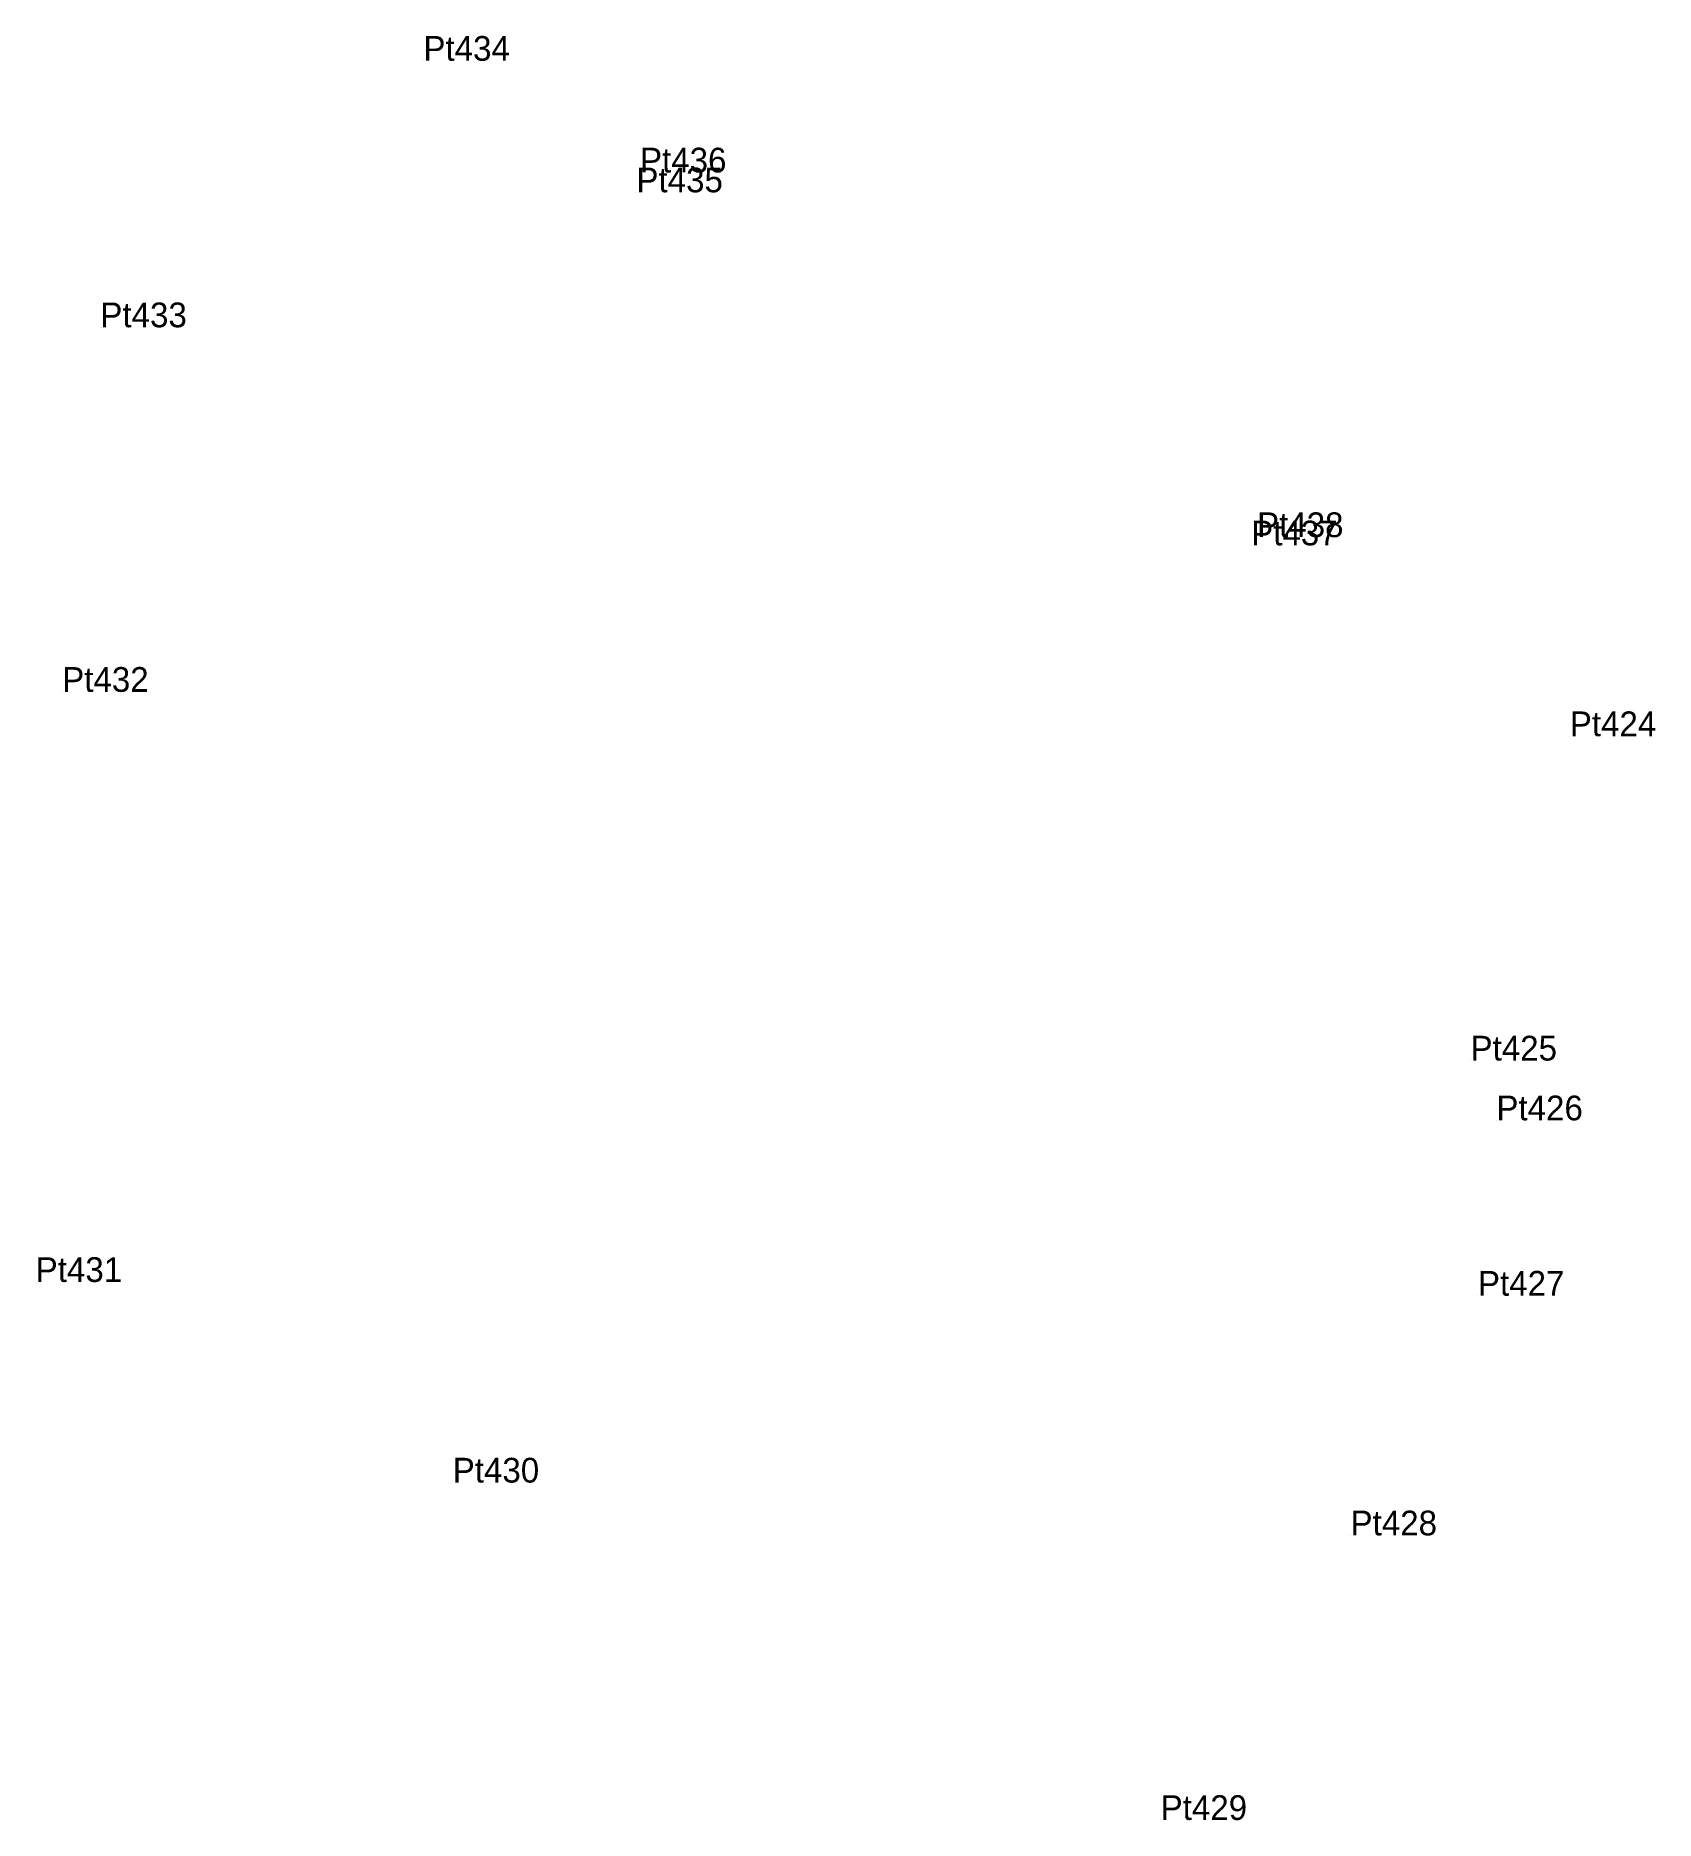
# Model space of a CAD drawing. Extents: x 0 to 667379, y 0 to 1854856.
# Drawn here: x 534173.7 to 534291.5, y 1851967.2 to 1852097.1 of the extents above; entities that cross this region are included whole.
import ezdxf

# ---------------------------------------------------------------- set-up
doc = ezdxf.new("R2010")
doc.units = 0
doc.layers.add('Level 12', color=7, linetype='Continuous')
doc.layers.add('Level 7', color=7, linetype='Continuous')

msp = doc.modelspace()

# ---------------------------------------------------------------- texts
at = {"layer": 'Level 12'}
for s, p in [('Pt434', (534201.864, 1852095.238)), ('Pt436', (534217.619, 1852087.112)), ('Pt435', (534217.36, 1852085.669)), ('Pt433', (534178.361, 1852075.849)), ('Pt438', (534262.509, 1852060.578)), ('Pt437', (534262.083, 1852059.98)), ('Pt432', (534175.584, 1852049.322)), ('Pt424', (534285.263, 1852046.095)), ('Pt425', (534278.042, 1852022.494)), ('Pt426', (534279.922, 1852018.145)), ('Pt431', (534173.657, 1852006.384)), ('Pt427', (534278.581, 1852005.381)), ('Pt430', (534203.996, 1851991.787)), ('Pt428', (534269.313, 1851987.944)), ('Pt429', (534255.498, 1851967.238))]:
    msp.add_text(s, height=1.8, dxfattribs=at).set_placement(p)

# ---------------------------------------------------------------- linework, layer by layer
at = {"layer": 'Level 7'}
for p, q in [((534201.864, 1852095.238), (534201.864, 1852095.238)), ((534217.619, 1852087.112), (534217.619, 1852087.112)), ((534217.36, 1852085.669), (534217.36, 1852085.669)), ((534178.361, 1852075.849), (534178.361, 1852075.849)), ((534262.083, 1852059.98), (534262.083, 1852059.98)), ((534262.509, 1852060.578), (534262.509, 1852060.578)), ((534175.584, 1852049.322), (534175.584, 1852049.322)), ((534285.263, 1852046.095), (534285.263, 1852046.095)), ((534278.042, 1852022.494), (534278.042, 1852022.494)), ((534279.922, 1852018.145), (534279.922, 1852018.145)), ((534173.657, 1852006.384), (534173.657, 1852006.384)), ((534278.581, 1852005.381), (534278.581, 1852005.381)), ((534203.996, 1851991.787), (534203.996, 1851991.787)), ((534269.313, 1851987.944), (534269.313, 1851987.944)), ((534255.498, 1851967.238), (534255.498, 1851967.238))]:
    msp.add_line(p, q, dxfattribs=at)

msp.set_redraw_order([(e.dxf.handle, doc.entitydb.next_handle()) for e in msp.query("TEXT MTEXT ATTDEF DIMENSION ARC_DIMENSION")])  # texts and dimensions are drawn at this point

doc.saveas('drawing.dxf')
